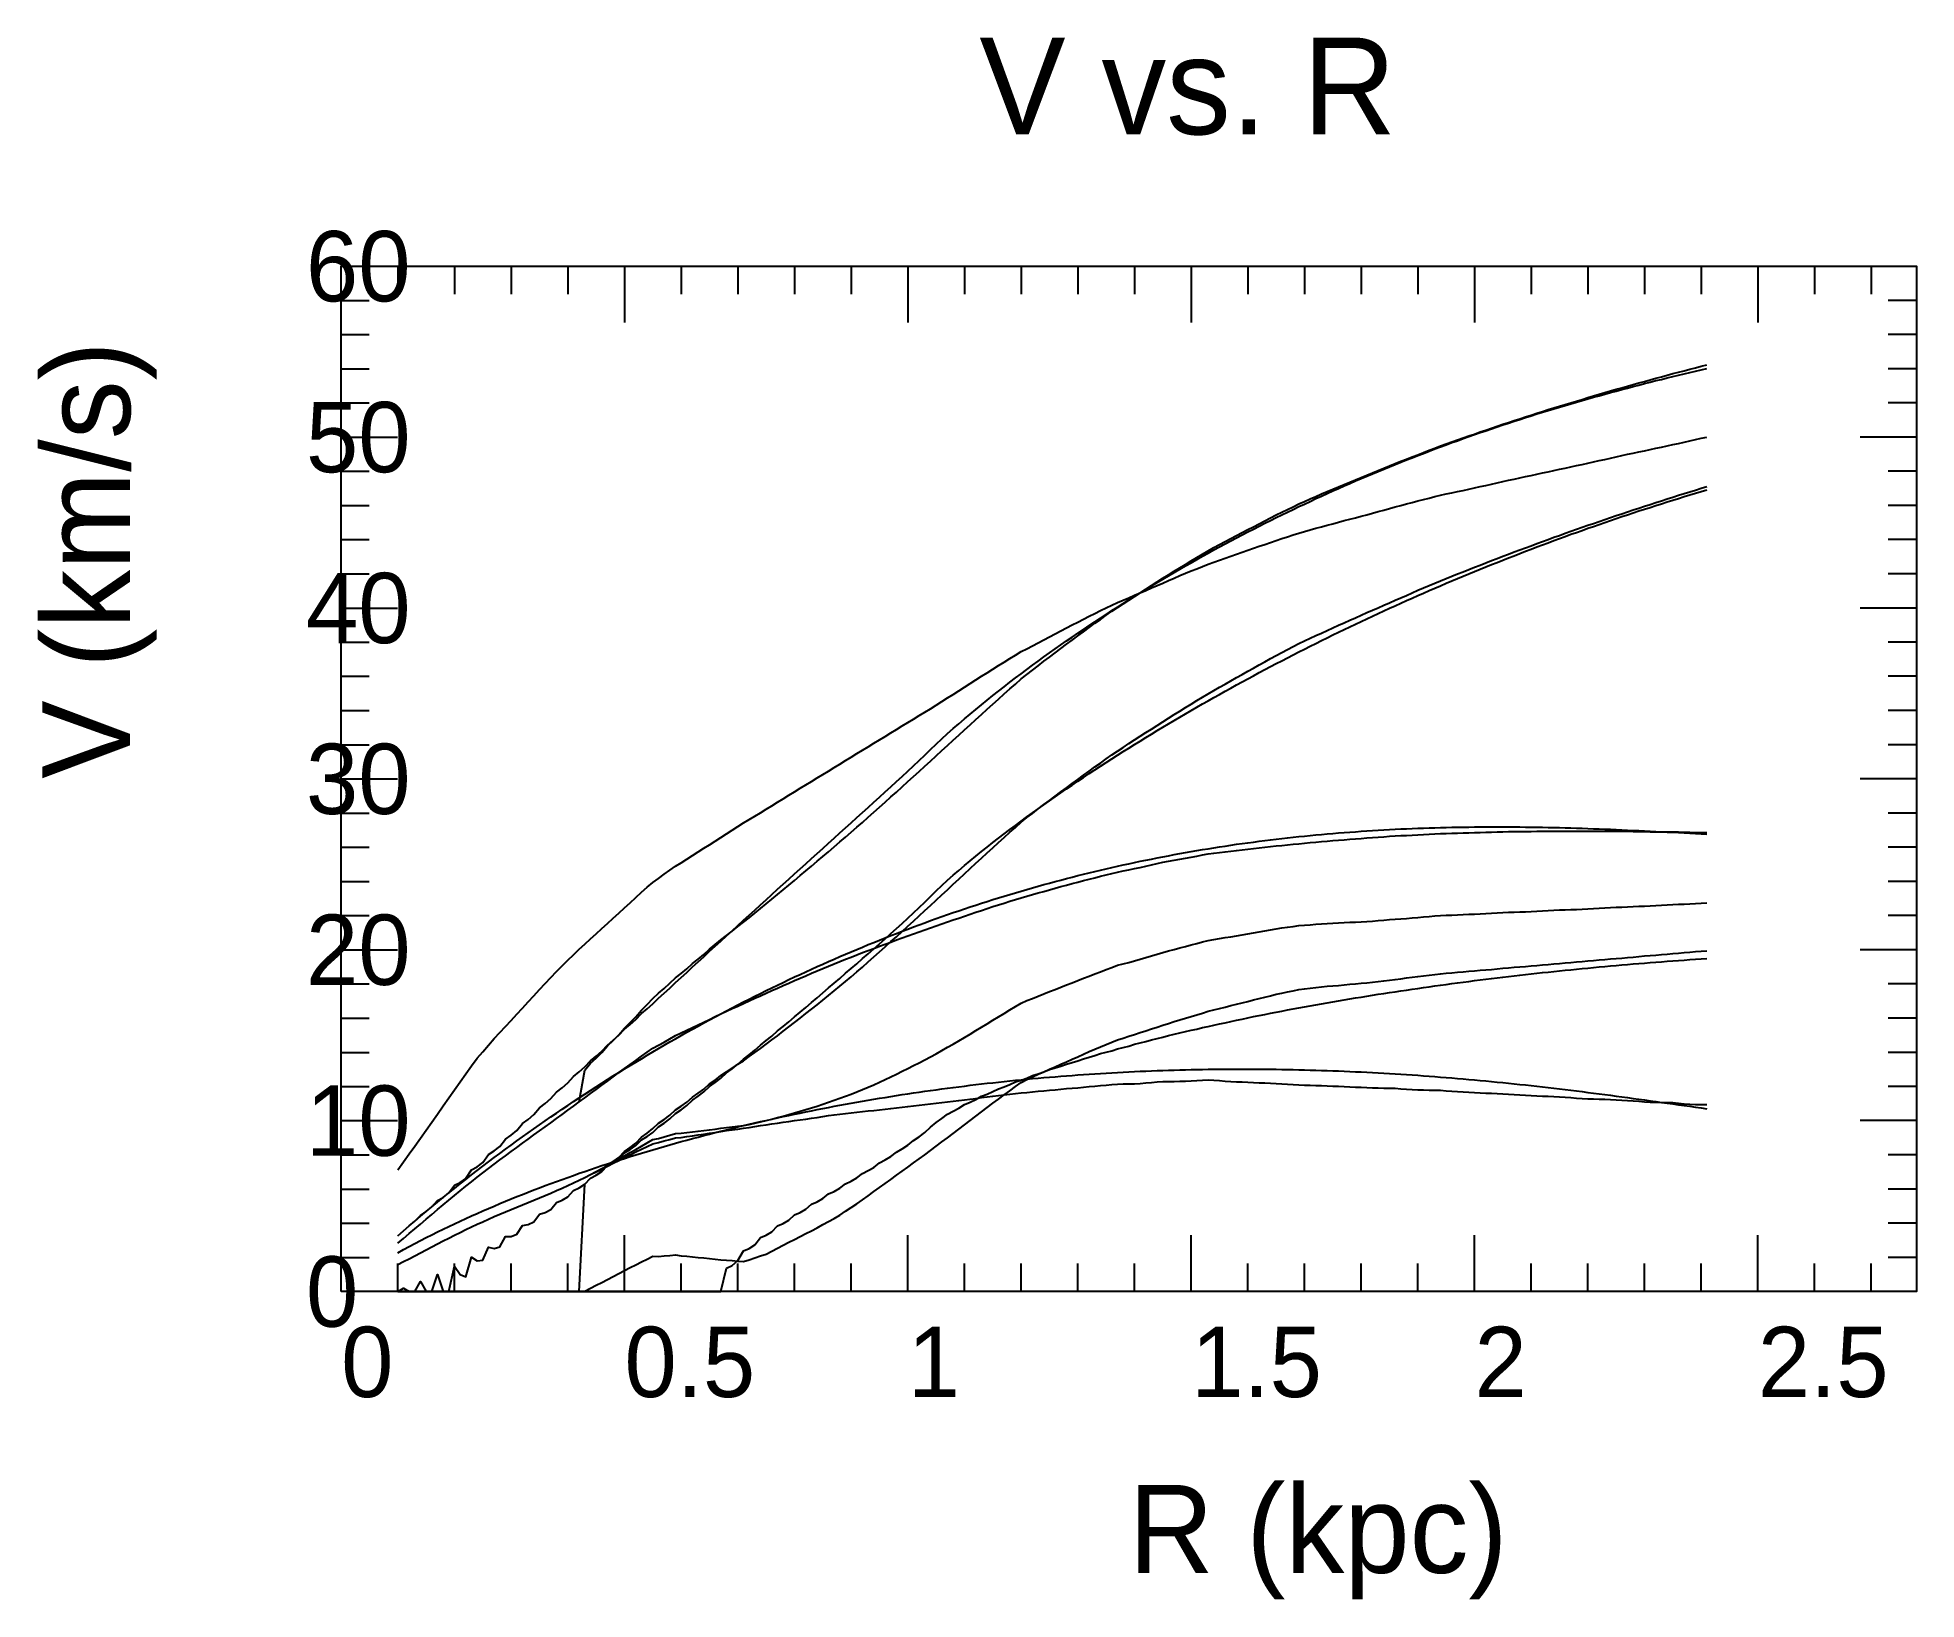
# Model space of a CAD drawing. Extents: x -35 to 179, y -35 to 143.
import ezdxf

# ---------------------------------------------------------------- set-up
doc = ezdxf.new("R2010")
doc.units = 0

msp = doc.modelspace()

# ---------------------------------------------------------------- texts
at = {"color": 0}
for s, height, p in [('V vs. R', 11, (72.6, 131.63)), ('60', 8, (-4, 112.63)), ('50', 8, (-4, 93.19)), ('40', 8, (-4, 73.75)), ('30', 8, (-4, 54.32)), ('20', 8, (-4, 34.88)), ('10', 8, (-4, 15.44)), ('0', 8, (-4, -4)), ('0', 8, (0, -12)), ('0.5', 8, (32.23, -12)), ('1', 8, (64.46, -12)), ('1.5', 8, (96.7, -12)), ('2', 8, (128.93, -12)), ('2.5', 8, (161.16, -12)), ('R (kpc)', 10, (89.6, -32))]:
    msp.add_text(s, height=height, dxfattribs=at).set_placement(p)
msp.add_text('V (km/s)', height=10, rotation=90, dxfattribs=at).set_placement((-24, 58.32))

# ---------------------------------------------------------------- linework, layer by layer
at = {"color": 0}
for p, q in [((6.45, 116.63), (6.45, 113.43)), ((12.89, 116.63), (12.89, 113.43)), ((19.34, 116.63), (19.34, 113.43)), ((25.79, 116.63), (25.79, 113.43)), ((32.23, 116.63), (32.23, 110.23)), ((38.68, 116.63), (38.68, 113.43)), ((45.12, 116.63), (45.12, 113.43)), ((51.57, 116.63), (51.57, 113.43)), ((58.02, 116.63), (58.02, 113.43)), ((64.46, 116.63), (64.46, 110.23)), ((70.91, 116.63), (70.91, 113.43)), ((77.36, 116.63), (77.36, 113.43)), ((83.8, 116.63), (83.8, 113.43)), ((90.25, 116.63), (90.25, 113.43)), ((96.7, 116.63), (96.7, 110.23)), ((103.14, 116.63), (103.14, 113.43)), ((109.59, 116.63), (109.59, 113.43)), ((116.04, 116.63), (116.04, 113.43)), ((122.48, 116.63), (122.48, 113.43)), ((128.93, 116.63), (128.93, 110.23)), ((135.37, 116.63), (135.37, 113.43)), ((141.82, 116.63), (141.82, 113.43)), ((148.27, 116.63), (148.27, 113.43)), ((154.71, 116.63), (154.71, 113.43)), ((161.16, 116.63), (161.16, 110.23)), ((167.61, 116.63), (167.61, 113.43)), ((174.05, 116.63), (174.05, 113.43)), ((0, 112.74), (3.2, 112.74)), ((179.2, 112.74), (176, 112.74)), ((0, 108.86), (3.2, 108.86)), ((179.2, 108.86), (176, 108.86)), ((0, 104.97), (3.2, 104.97)), ((179.2, 104.97), (176, 104.97)), ((0, 101.08), (3.2, 101.08)), ((179.2, 101.08), (176, 101.08)), ((0, 97.19), (6.4, 97.19)), ((179.2, 97.19), (172.8, 97.19)), ((0, 93.31), (3.2, 93.31)), ((179.2, 93.31), (176, 93.31)), ((0, 89.42), (3.2, 89.42)), ((179.2, 89.42), (176, 89.42)), ((0, 85.53), (3.2, 85.53)), ((179.2, 85.53), (176, 85.53)), ((0, 81.64), (3.2, 81.64)), ((179.2, 81.64), (176, 81.64)), ((0, 77.75), (6.4, 77.75)), ((179.2, 77.75), (172.8, 77.75)), ((0, 73.87), (3.2, 73.87)), ((179.2, 73.87), (176, 73.87)), ((0, 69.98), (3.2, 69.98)), ((179.2, 69.98), (176, 69.98)), ((0, 66.09), (3.2, 66.09)), ((179.2, 66.09), (176, 66.09)), ((0, 62.2), (3.2, 62.2)), ((179.2, 62.2), (176, 62.2)), ((0, 58.32), (6.4, 58.32)), ((179.2, 58.32), (172.8, 58.32)), ((0, 54.43), (3.2, 54.43)), ((179.2, 54.43), (176, 54.43)), ((0, 50.54), (3.2, 50.54)), ((179.2, 50.54), (176, 50.54)), ((0, 46.65), (3.2, 46.65)), ((179.2, 46.65), (176, 46.65)), ((0, 42.77), (3.2, 42.77)), ((179.2, 42.77), (176, 42.77)), ((0, 38.88), (6.4, 38.88)), ((179.2, 38.88), (172.8, 38.88)), ((0, 34.99), (3.2, 34.99)), ((179.2, 34.99), (176, 34.99)), ((0, 31.1), (3.2, 31.1)), ((179.2, 31.1), (176, 31.1)), ((0, 27.21), (3.2, 27.21)), ((179.2, 27.21), (176, 27.21)), ((0, 23.33), (3.2, 23.33)), ((179.2, 23.33), (176, 23.33)), ((0, 19.44), (6.4, 19.44)), ((179.2, 19.44), (172.8, 19.44)), ((0, 15.55), (3.2, 15.55)), ((179.2, 15.55), (176, 15.55)), ((0, 11.66), (3.2, 11.66)), ((179.2, 11.66), (176, 11.66)), ((0, 7.78), (3.2, 7.78)), ((179.2, 7.78), (176, 7.78)), ((32.23, 0), (32.23, 6.4)), ((64.46, 0), (64.46, 6.4)), ((96.7, 0), (96.7, 6.4)), ((128.93, 0), (128.93, 6.4)), ((161.16, 0), (161.16, 6.4)), ((0, 3.89), (3.2, 3.89)), ((6.45, 0), (6.45, 3.2)), ((12.89, 0), (12.89, 3.2)), ((19.34, 0), (19.34, 3.2)), ((25.79, 0), (25.79, 3.2)), ((38.68, 0), (38.68, 3.2)), ((45.12, 0), (45.12, 3.2)), ((51.57, 0), (51.57, 3.2)), ((58.02, 0), (58.02, 3.2)), ((70.91, 0), (70.91, 3.2)), ((77.36, 0), (77.36, 3.2)), ((83.8, 0), (83.8, 3.2)), ((90.25, 0), (90.25, 3.2)), ((103.14, 0), (103.14, 3.2)), ((109.59, 0), (109.59, 3.2)), ((116.04, 0), (116.04, 3.2)), ((122.48, 0), (122.48, 3.2)), ((135.37, 0), (135.37, 3.2)), ((141.82, 0), (141.82, 3.2)), ((148.27, 0), (148.27, 3.2)), ((154.71, 0), (154.71, 3.2)), ((167.61, 0), (167.61, 3.2)), ((174.05, 0), (174.05, 3.2)), ((179.2, 3.89), (176, 3.89))]:
    msp.add_line(p, q, dxfattribs=at)
msp.add_lwpolyline([(0, 0), (0, 116.63), (179.2, 116.63), (179.2, 0)], close=True, dxfattribs=at)
at = {"color": 4}
for points in [[(6.45, 5.5), (7.09, 6.05), (7.74, 6.59), (8.38, 7.14), (9.02, 7.68), (9.67, 8.23), (10.31, 8.78), (10.96, 9.32), (11.6, 9.87), (12.25, 10.4), (12.89, 10.93), (13.54, 11.46), (14.18, 11.98), (14.83, 12.49), (15.47, 13), (16.12, 13.5), (16.76, 14), (17.41, 14.49), (18.05, 14.97), (18.69, 15.45), (19.34, 15.92), (19.98, 16.4), (20.63, 16.87), (21.27, 17.34), (21.92, 17.81), (22.56, 18.28), (23.21, 18.75), (23.85, 19.21), (24.5, 19.67), (25.14, 20.14), (25.79, 20.62), (26.43, 21.09), (27.07, 21.57), (27.72, 25.19), (28.36, 25.96), (29.01, 26.54), (29.65, 27.18), (30.3, 27.94), (30.94, 28.55), (31.59, 29.2), (32.23, 29.97), (32.88, 30.6), (33.52, 31.25), (34.17, 32.01), (34.81, 32.65), (35.46, 33.32), (36.1, 33.94), (36.74, 34.48), (37.39, 35.06), (38.03, 35.7), (38.68, 36.19), (39.32, 36.71), (39.97, 37.3), (40.61, 37.81), (41.26, 38.34), (41.9, 38.94), (42.55, 39.46), (43.19, 40), (43.84, 40.51), (44.48, 41.01), (45.12, 41.51), (45.77, 42), (46.41, 42.52), (47.06, 43.05), (47.7, 43.56), (48.35, 44.09), (48.99, 44.63), (49.64, 45.15), (50.28, 45.69), (50.93, 46.24), (51.57, 46.77), (52.22, 47.31), (52.86, 47.86), (53.51, 48.39), (54.15, 48.94), (54.79, 49.5), (55.44, 50.03), (56.08, 50.59), (56.73, 51.15), (57.37, 51.69), (58.02, 52.26), (58.66, 52.82), (59.31, 53.37), (59.95, 53.95), (60.6, 54.53), (61.24, 55.09), (61.89, 55.67), (62.53, 56.26), (63.17, 56.82), (63.82, 57.41), (64.46, 58), (65.11, 58.57), (65.75, 59.16), (66.4, 59.76), (67.04, 60.33), (67.69, 60.93), (68.33, 61.53), (68.98, 62.11), (69.62, 62.7), (70.27, 63.3), (70.91, 63.88), (71.55, 64.47), (72.2, 65.07), (72.84, 65.64), (73.49, 66.23), (74.13, 66.82), (74.78, 67.39), (75.42, 67.97), (76.07, 68.55), (76.71, 69.1), (77.36, 69.68), (78, 70.2), (78.65, 70.69), (79.29, 71.19), (79.94, 71.69), (80.58, 72.17), (81.22, 72.66), (81.87, 73.15), (82.51, 73.62), (83.16, 74.1), (83.8, 74.59), (84.45, 75.05), (85.09, 75.53), (85.74, 76.01), (86.38, 76.45), (87.03, 76.92), (87.67, 77.38), (88.32, 77.82), (88.96, 78.24), (89.6, 78.66), (90.25, 79.06), (90.89, 79.48), (91.54, 79.91), (92.18, 80.32), (92.83, 80.74), (93.47, 81.16), (94.12, 81.54), (94.76, 81.94), (95.41, 82.33), (96.05, 82.71), (96.7, 83.11), (97.34, 83.5), (97.99, 83.88), (98.63, 84.27), (99.27, 84.62), (99.92, 84.96), (100.56, 85.3), (101.21, 85.65), (101.85, 85.98), (102.5, 86.33), (103.14, 86.67), (103.79, 87), (104.43, 87.34), (105.08, 87.68), (105.72, 88), (106.37, 88.33), (107.01, 88.66), (107.65, 88.96), (108.3, 89.27), (108.94, 89.59), (109.59, 89.87), (110.23, 90.16), (110.88, 90.45), (111.52, 90.72), (112.17, 91.01), (112.81, 91.28), (113.46, 91.54), (114.1, 91.81), (114.75, 92.08), (115.39, 92.33), (116.04, 92.6), (116.68, 92.87), (117.32, 93.12), (117.97, 93.39), (118.61, 93.66), (119.26, 93.91), (119.9, 94.18), (120.55, 94.44), (121.19, 94.68), (121.84, 94.93), (122.48, 95.19), (123.13, 95.43), (123.77, 95.69), (124.42, 95.94), (125.06, 96.18), (125.7, 96.42), (126.35, 96.65), (126.99, 96.86), (127.64, 97.09), (128.28, 97.32), (128.93, 97.54), (129.57, 97.77), (130.22, 97.99), (130.86, 98.2), (131.51, 98.43), (132.15, 98.65), (132.8, 98.86), (133.44, 99.07), (134.08, 99.28), (134.73, 99.48), (135.37, 99.69), (136.02, 99.9), (136.66, 100.1), (137.31, 100.31), (137.95, 100.52), (138.6, 100.71), (139.24, 100.91), (139.89, 101.1), (140.53, 101.29), (141.18, 101.48), (141.82, 101.68), (142.47, 101.87), (143.11, 102.07), (143.75, 102.26), (144.4, 102.44), (145.04, 102.63), (145.69, 102.81), (146.33, 102.99), (146.98, 103.17), (147.62, 103.35), (148.27, 103.52), (148.91, 103.7), (149.56, 103.88), (150.2, 104.05), (150.85, 104.23), (151.49, 104.41), (152.13, 104.57), (152.78, 104.74), (153.42, 104.91), (154.07, 105.07), (154.71, 105.24), (155.36, 105.41)], [(6.45, 0), (7.09, 0), (7.74, 0), (8.38, 0), (9.02, 0), (9.67, 0), (10.31, 0), (10.96, 0), (11.6, 0), (12.25, 0), (12.89, 0), (13.54, 0), (14.18, 0), (14.83, 0), (15.47, 0), (16.12, 0), (16.76, 0), (17.41, 0), (18.05, 0), (18.69, 0), (19.34, 0), (19.98, 0), (20.63, 0), (21.27, 0), (21.92, 0), (22.56, 0), (23.21, 0), (23.85, 0), (24.5, 0), (25.14, 0), (25.79, 0), (26.43, 0), (27.07, 0), (27.72, 12.2), (28.36, 12.91), (29.01, 13.25), (29.65, 13.69), (30.3, 14.39), (30.94, 14.78), (31.59, 15.26), (32.23, 15.95), (32.88, 16.38), (33.52, 16.89), (34.17, 17.57), (34.81, 18.03), (35.46, 18.55), (36.1, 19.15), (36.74, 19.58), (37.39, 20.06), (38.03, 20.67), (38.68, 21.08), (39.32, 21.55), (39.97, 22.12), (40.61, 22.56), (41.26, 23.04), (41.9, 23.61), (42.55, 24.06), (43.19, 24.56), (43.84, 24.99), (44.48, 25.42), (45.12, 25.86), (45.77, 26.26), (46.41, 26.73), (47.06, 27.21), (47.7, 27.66), (48.35, 28.13), (48.99, 28.63), (49.64, 29.1), (50.28, 29.61), (50.93, 30.12), (51.57, 30.6), (52.22, 31.11), (52.86, 31.62), (53.51, 32.11), (54.15, 32.63), (54.79, 33.16), (55.44, 33.66), (56.08, 34.19), (56.73, 34.73), (57.37, 35.26), (58.02, 35.81), (58.66, 36.38), (59.31, 36.91), (59.95, 37.49), (60.6, 38.07), (61.24, 38.63), (61.89, 39.21), (62.53, 39.8), (63.17, 40.36), (63.82, 40.96), (64.46, 41.55), (65.11, 42.12), (65.75, 42.72), (66.4, 43.33), (67.04, 43.9), (67.69, 44.52), (68.33, 45.13), (68.98, 45.71), (69.62, 46.32), (70.27, 46.92), (70.91, 47.5), (71.55, 48.11), (72.2, 48.71), (72.84, 49.29), (73.49, 49.89), (74.13, 50.49), (74.78, 51.06), (75.42, 51.65), (76.07, 52.24), (76.71, 52.8), (77.36, 53.39), (78, 53.91), (78.65, 54.39), (79.29, 54.89), (79.94, 55.39), (80.58, 55.86), (81.22, 56.34), (81.87, 56.83), (82.51, 57.29), (83.16, 57.78), (83.8, 58.26), (84.45, 58.72), (85.09, 59.2), (85.74, 59.67), (86.38, 60.11), (87.03, 60.58), (87.67, 61.04), (88.32, 61.48), (88.96, 61.9), (89.6, 62.33), (90.25, 62.74), (90.89, 63.16), (91.54, 63.59), (92.18, 63.98), (92.83, 64.4), (93.47, 64.82), (94.12, 65.21), (94.76, 65.62), (95.41, 66.03), (96.05, 66.42), (96.7, 66.82), (97.34, 67.22), (97.99, 67.6), (98.63, 67.99), (99.27, 68.37), (99.92, 68.73), (100.56, 69.1), (101.21, 69.48), (101.85, 69.83), (102.5, 70.2), (103.14, 70.57), (103.79, 70.92), (104.43, 71.28), (105.08, 71.64), (105.72, 71.99), (106.37, 72.35), (107.01, 72.7), (107.65, 73.02), (108.3, 73.36), (108.94, 73.7), (109.59, 74), (110.23, 74.31), (110.88, 74.62), (111.52, 74.9), (112.17, 75.21), (112.81, 75.5), (113.46, 75.78), (114.1, 76.07), (114.75, 76.36), (115.39, 76.64), (116.04, 76.93), (116.68, 77.22), (117.32, 77.49), (117.97, 77.78), (118.61, 78.07), (119.26, 78.34), (119.9, 78.63), (120.55, 78.92), (121.19, 79.19), (121.84, 79.48), (122.48, 79.77), (123.13, 80.03), (123.77, 80.31), (124.42, 80.59), (125.06, 80.85), (125.7, 81.11), (126.35, 81.38), (126.99, 81.62), (127.64, 81.88), (128.28, 82.14), (128.93, 82.39), (129.57, 82.64), (130.22, 82.9), (130.86, 83.14), (131.51, 83.39), (132.15, 83.64), (132.8, 83.88), (133.44, 84.13), (134.08, 84.37), (134.73, 84.6), (135.37, 84.84), (136.02, 85.09), (136.66, 85.31), (137.31, 85.55), (137.95, 85.79), (138.6, 86.01), (139.24, 86.25), (139.89, 86.48), (140.53, 86.7), (141.18, 86.93), (141.82, 87.16), (142.47, 87.38), (143.11, 87.6), (143.75, 87.83), (144.4, 88.04), (145.04, 88.26), (145.69, 88.48), (146.33, 88.69), (146.98, 88.91), (147.62, 89.12), (148.27, 89.33), (148.91, 89.54), (149.56, 89.76), (150.2, 89.95), (150.85, 90.16), (151.49, 90.37), (152.13, 90.57), (152.78, 90.77), (153.42, 90.98), (154.07, 91.17), (154.71, 91.37), (155.36, 91.56)], [(6.45, 5.5), (7.09, 6.05), (7.74, 6.59), (8.38, 7.14), (9.02, 7.68), (9.67, 8.23), (10.31, 8.78), (10.96, 9.32), (11.6, 9.87), (12.25, 10.4), (12.89, 10.93), (13.54, 11.46), (14.18, 11.98), (14.83, 12.49), (15.47, 13), (16.12, 13.5), (16.76, 14), (17.41, 14.49), (18.05, 14.97), (18.69, 15.45), (19.34, 15.92), (19.98, 16.4), (20.63, 16.87), (21.27, 17.34), (21.92, 17.81), (22.56, 18.28), (23.21, 18.75), (23.85, 19.21), (24.5, 19.67), (25.14, 20.14), (25.79, 20.62), (26.43, 21.09), (27.07, 21.57), (27.72, 22.04), (28.36, 22.52), (29.01, 23), (29.65, 23.47), (30.3, 23.95), (30.94, 24.43), (31.59, 24.9), (32.23, 25.37), (32.88, 25.84), (33.52, 26.3), (34.17, 26.76), (34.81, 27.22), (35.46, 27.67), (36.1, 28.02), (36.74, 28.38), (37.39, 28.75), (38.03, 29.11), (38.68, 29.41), (39.32, 29.72), (39.97, 30.03), (40.61, 30.34), (41.26, 30.65), (41.9, 30.96), (42.55, 31.27), (43.19, 31.58), (43.84, 31.88), (44.48, 32.18), (45.12, 32.48), (45.77, 32.77), (46.41, 33.07), (47.06, 33.36), (47.7, 33.65), (48.35, 33.94), (48.99, 34.23), (49.64, 34.52), (50.28, 34.8), (50.93, 35.09), (51.57, 35.37), (52.22, 35.65), (52.86, 35.92), (53.51, 36.2), (54.15, 36.47), (54.79, 36.75), (55.44, 37.02), (56.08, 37.29), (56.73, 37.55), (57.37, 37.8), (58.02, 38.05), (58.66, 38.3), (59.31, 38.55), (59.95, 38.79), (60.6, 39.03), (61.24, 39.27), (61.89, 39.51), (62.53, 39.75), (63.17, 39.99), (63.82, 40.23), (64.46, 40.47), (65.11, 40.7), (65.75, 40.93), (66.4, 41.15), (67.04, 41.38), (67.69, 41.6), (68.33, 41.83), (68.98, 42.05), (69.62, 42.27), (70.27, 42.49), (70.91, 42.71), (71.55, 42.93), (72.2, 43.14), (72.84, 43.35), (73.49, 43.57), (74.13, 43.78), (74.78, 43.99), (75.42, 44.19), (76.07, 44.39), (76.71, 44.58), (77.36, 44.78), (78, 44.97), (78.65, 45.16), (79.29, 45.34), (79.94, 45.52), (80.58, 45.7), (81.22, 45.88), (81.87, 46.06), (82.51, 46.23), (83.16, 46.4), (83.8, 46.57), (84.45, 46.74), (85.09, 46.91), (85.74, 47.07), (86.38, 47.24), (87.03, 47.4), (87.67, 47.56), (88.32, 47.72), (88.96, 47.85), (89.6, 47.98), (90.25, 48.11), (90.89, 48.25), (91.54, 48.4), (92.18, 48.54), (92.83, 48.69), (93.47, 48.83), (94.12, 48.95), (94.76, 49.06), (95.41, 49.18), (96.05, 49.29), (96.7, 49.42), (97.34, 49.54), (97.99, 49.66), (98.63, 49.78), (99.27, 49.86), (99.92, 49.94), (100.56, 50.02), (101.21, 50.09), (101.85, 50.17), (102.5, 50.25), (103.14, 50.32), (103.79, 50.4), (104.43, 50.47), (105.08, 50.55), (105.72, 50.62), (106.37, 50.69), (107.01, 50.75), (107.65, 50.81), (108.3, 50.87), (108.94, 50.93), (109.59, 50.99), (110.23, 51.06), (110.88, 51.12), (111.52, 51.18), (112.17, 51.24), (112.81, 51.3), (113.46, 51.35), (114.1, 51.4), (114.75, 51.45), (115.39, 51.5), (116.04, 51.55), (116.68, 51.59), (117.32, 51.64), (117.97, 51.69), (118.61, 51.74), (119.26, 51.79), (119.9, 51.83), (120.55, 51.86), (121.19, 51.89), (121.84, 51.92), (122.48, 51.94), (123.13, 51.99), (123.77, 52.03), (124.42, 52.07), (125.06, 52.1), (125.7, 52.12), (126.35, 52.14), (126.99, 52.15), (127.64, 52.17), (128.28, 52.19), (128.93, 52.21), (129.57, 52.23), (130.22, 52.25), (130.86, 52.27), (131.51, 52.29), (132.15, 52.3), (132.8, 52.32), (133.44, 52.32), (134.08, 52.33), (134.73, 52.34), (135.37, 52.34), (136.02, 52.35), (136.66, 52.36), (137.31, 52.37), (137.95, 52.38), (138.6, 52.38), (139.24, 52.38), (139.89, 52.37), (140.53, 52.37), (141.18, 52.36), (141.82, 52.37), (142.47, 52.37), (143.11, 52.37), (143.75, 52.38), (144.4, 52.37), (145.04, 52.37), (145.69, 52.36), (146.33, 52.35), (146.98, 52.34), (147.62, 52.33), (148.27, 52.32), (148.91, 52.3), (149.56, 52.31), (150.2, 52.3), (150.85, 52.3), (151.49, 52.3), (152.13, 52.28), (152.78, 52.26), (153.42, 52.24), (154.07, 52.22), (154.71, 52.22), (155.36, 52.22)]]:
    msp.add_lwpolyline(points, dxfattribs=at)
at = {"color": 3}
for points in [[(6.45, 6.33), (7.09, 6.91), (7.74, 7.46), (8.38, 8.02), (9.02, 8.64), (9.67, 9.11), (10.31, 9.65), (10.96, 10.36), (11.6, 10.7), (12.25, 11.23), (12.89, 12.09), (13.54, 12.41), (14.18, 12.87), (14.83, 13.83), (15.47, 14.2), (16.12, 14.69), (16.76, 15.59), (17.41, 16), (18.05, 16.51), (18.69, 17.35), (19.34, 17.8), (19.98, 18.33), (20.63, 19.13), (21.27, 19.59), (21.92, 20.14), (22.56, 20.91), (23.21, 21.39), (23.85, 21.95), (24.5, 22.69), (25.14, 23.19), (25.79, 23.75), (26.43, 24.47), (27.07, 24.99), (27.72, 25.55), (28.36, 26.26), (29.01, 26.78), (29.65, 27.35), (30.3, 28.04), (30.94, 28.58), (31.59, 29.15), (32.23, 29.83), (32.88, 30.37), (33.52, 30.94), (34.17, 31.61), (34.81, 32.15), (35.46, 32.73), (36.1, 33.39), (36.74, 33.94), (37.39, 34.52), (38.03, 35.17), (38.68, 35.72), (39.32, 36.3), (39.97, 36.94), (40.61, 37.5), (41.26, 38.08), (41.9, 38.71), (42.55, 39.27), (43.19, 39.85), (43.84, 40.48), (44.48, 41.04), (45.12, 41.62), (45.77, 42.24), (46.41, 42.8), (47.06, 43.39), (47.7, 44), (48.35, 44.57), (48.99, 45.15), (49.64, 45.76), (50.28, 46.32), (50.93, 46.9), (51.57, 47.51), (52.22, 48.08), (52.86, 48.66), (53.51, 49.26), (54.15, 49.83), (54.79, 50.41), (55.44, 51.01), (56.08, 51.58), (56.73, 52.16), (57.37, 52.76), (58.02, 53.32), (58.66, 53.91), (59.31, 54.5), (59.95, 55.07), (60.6, 55.66), (61.24, 56.25), (61.89, 56.83), (62.53, 57.42), (63.17, 58.01), (63.82, 58.59), (64.46, 59.19), (65.11, 59.8), (65.75, 60.39), (66.4, 61.01), (67.04, 61.65), (67.69, 62.27), (68.33, 62.87), (68.98, 63.46), (69.62, 64.03), (70.27, 64.59), (70.91, 65.14), (71.55, 65.68), (72.2, 66.22), (72.84, 66.75), (73.49, 67.27), (74.13, 67.79), (74.78, 68.3), (75.42, 68.8), (76.07, 69.3), (76.71, 69.79), (77.36, 70.27), (78, 70.76), (78.65, 71.24), (79.29, 71.7), (79.94, 72.18), (80.58, 72.64), (81.22, 73.09), (81.87, 73.55), (82.51, 74), (83.16, 74.44), (83.8, 74.89), (84.45, 75.32), (85.09, 75.75), (85.74, 76.19), (86.38, 76.61), (87.03, 77.03), (87.67, 77.45), (88.32, 77.86), (88.96, 78.27), (89.6, 78.68), (90.25, 79.08), (90.89, 79.48), (91.54, 79.88), (92.18, 80.26), (92.83, 80.65), (93.47, 81.04), (94.12, 81.42), (94.76, 81.79), (95.41, 82.17), (96.05, 82.54), (96.7, 82.9), (97.34, 83.27), (97.99, 83.63), (98.63, 83.99), (99.27, 84.35), (99.92, 84.69), (100.56, 85.04), (101.21, 85.39), (101.85, 85.72), (102.5, 86.06), (103.14, 86.4), (103.79, 86.73), (104.43, 87.06), (105.08, 87.39), (105.72, 87.7), (106.37, 88.03), (107.01, 88.35), (107.65, 88.65), (108.3, 88.97), (108.94, 89.28), (109.59, 89.58), (110.23, 89.88), (110.88, 90.19), (111.52, 90.48), (112.17, 90.77), (112.81, 91.07), (113.46, 91.35), (114.1, 91.64), (114.75, 91.92), (115.39, 92.2), (116.04, 92.47), (116.68, 92.75), (117.32, 93.02), (117.97, 93.29), (118.61, 93.56), (119.26, 93.82), (119.9, 94.08), (120.55, 94.34), (121.19, 94.59), (121.84, 94.85), (122.48, 95.1), (123.13, 95.34), (123.77, 95.59), (124.42, 95.84), (125.06, 96.08), (125.7, 96.32), (126.35, 96.56), (126.99, 96.78), (127.64, 97.02), (128.28, 97.25), (128.93, 97.47), (129.57, 97.7), (130.22, 97.92), (130.86, 98.14), (131.51, 98.36), (132.15, 98.58), (132.8, 98.78), (133.44, 98.99), (134.08, 99.21), (134.73, 99.41), (135.37, 99.61), (136.02, 99.82), (136.66, 100.01), (137.31, 100.21), (137.95, 100.41), (138.6, 100.6), (139.24, 100.79), (139.89, 100.99), (140.53, 101.17), (141.18, 101.36), (141.82, 101.54), (142.47, 101.72), (143.11, 101.9), (143.75, 102.08), (144.4, 102.25), (145.04, 102.43), (145.69, 102.61), (146.33, 102.77), (146.98, 102.94), (147.62, 103.11), (148.27, 103.27), (148.91, 103.44), (149.56, 103.61), (150.2, 103.76), (150.85, 103.92), (151.49, 104.08), (152.13, 104.23), (152.78, 104.39), (153.42, 104.55), (154.07, 104.69), (154.71, 104.84), (155.36, 105)], [(6.45, 0), (7.09, 0.39), (7.74, 0), (8.38, 0), (9.02, 1.13), (9.67, 0), (10.31, 0), (10.96, 1.95), (11.6, 0), (12.25, 0), (12.89, 2.88), (13.54, 1.94), (14.18, 1.67), (14.83, 3.93), (15.47, 3.51), (16.12, 3.56), (16.76, 5.06), (17.41, 4.9), (18.05, 5.08), (18.69, 6.26), (19.34, 6.26), (19.98, 6.51), (20.63, 7.51), (21.27, 7.62), (21.92, 7.93), (22.56, 8.8), (23.21, 8.99), (23.85, 9.34), (24.5, 10.14), (25.14, 10.38), (25.79, 10.76), (26.43, 11.5), (27.07, 11.79), (27.72, 12.2), (28.36, 12.9), (29.01, 13.23), (29.65, 13.65), (30.3, 14.32), (30.94, 14.68), (31.59, 15.12), (32.23, 15.77), (32.88, 16.15), (33.52, 16.61), (34.17, 17.24), (34.81, 17.65), (35.46, 18.11), (36.1, 18.73), (36.74, 19.15), (37.39, 19.64), (38.03, 20.24), (38.68, 20.68), (39.32, 21.17), (39.97, 21.77), (40.61, 22.22), (41.26, 22.72), (41.9, 23.31), (42.55, 23.78), (43.19, 24.29), (43.84, 24.88), (44.48, 25.35), (45.12, 25.87), (45.77, 26.45), (46.41, 26.94), (47.06, 27.46), (47.7, 28.04), (48.35, 28.54), (48.99, 29.06), (49.64, 29.64), (50.28, 30.15), (50.93, 30.68), (51.57, 31.26), (52.22, 31.77), (52.86, 32.31), (53.51, 32.89), (54.15, 33.41), (54.79, 33.96), (55.44, 34.54), (56.08, 35.07), (56.73, 35.62), (57.37, 36.2), (58.02, 36.73), (58.66, 37.29), (59.31, 37.88), (59.95, 38.42), (60.6, 38.99), (61.24, 39.57), (61.89, 40.13), (62.53, 40.71), (63.17, 41.3), (63.82, 41.87), (64.46, 42.46), (65.11, 43.07), (65.75, 43.67), (66.4, 44.29), (67.04, 44.95), (67.69, 45.58), (68.33, 46.2), (68.98, 46.79), (69.62, 47.35), (70.27, 47.91), (70.91, 48.46), (71.55, 48.99), (72.2, 49.53), (72.84, 50.05), (73.49, 50.55), (74.13, 51.07), (74.78, 51.57), (75.42, 52.06), (76.07, 52.55), (76.71, 53.03), (77.36, 53.51), (78, 53.99), (78.65, 54.45), (79.29, 54.91), (79.94, 55.38), (80.58, 55.83), (81.22, 56.28), (81.87, 56.73), (82.51, 57.17), (83.16, 57.61), (83.8, 58.05), (84.45, 58.48), (85.09, 58.91), (85.74, 59.34), (86.38, 59.76), (87.03, 60.17), (87.67, 60.6), (88.32, 61), (88.96, 61.41), (89.6, 61.82), (90.25, 62.22), (90.89, 62.62), (91.54, 63.02), (92.18, 63.41), (92.83, 63.8), (93.47, 64.2), (94.12, 64.58), (94.76, 64.96), (95.41, 65.35), (96.05, 65.72), (96.7, 66.09), (97.34, 66.47), (97.99, 66.84), (98.63, 67.2), (99.27, 67.58), (99.92, 67.93), (100.56, 68.29), (101.21, 68.65), (101.85, 69), (102.5, 69.35), (103.14, 69.71), (103.79, 70.05), (104.43, 70.4), (105.08, 70.75), (105.72, 71.08), (106.37, 71.42), (107.01, 71.76), (107.65, 72.09), (108.3, 72.42), (108.94, 72.76), (109.59, 73.07), (110.23, 73.4), (110.88, 73.73), (111.52, 74.04), (112.17, 74.36), (112.81, 74.68), (113.46, 74.99), (114.1, 75.3), (114.75, 75.62), (115.39, 75.92), (116.04, 76.22), (116.68, 76.53), (117.32, 76.83), (117.97, 77.13), (118.61, 77.43), (119.26, 77.72), (119.9, 78.01), (120.55, 78.31), (121.19, 78.59), (121.84, 78.88), (122.48, 79.17), (123.13, 79.44), (123.77, 79.73), (124.42, 80.01), (125.06, 80.28), (125.7, 80.56), (126.35, 80.84), (126.99, 81.1), (127.64, 81.37), (128.28, 81.64), (128.93, 81.9), (129.57, 82.16), (130.22, 82.43), (130.86, 82.68), (131.51, 82.94), (132.15, 83.2), (132.8, 83.45), (133.44, 83.7), (134.08, 83.96), (134.73, 84.2), (135.37, 84.45), (136.02, 84.7), (136.66, 84.93), (137.31, 85.18), (137.95, 85.42), (138.6, 85.65), (139.24, 85.89), (139.89, 86.13), (140.53, 86.35), (141.18, 86.58), (141.82, 86.82), (142.47, 87.03), (143.11, 87.26), (143.75, 87.49), (144.4, 87.7), (145.04, 87.92), (145.69, 88.15), (146.33, 88.35), (146.98, 88.57), (147.62, 88.79), (148.27, 88.99), (148.91, 89.2), (149.56, 89.41), (150.2, 89.61), (150.85, 89.82), (151.49, 90.02), (152.13, 90.22), (152.78, 90.42), (153.42, 90.62), (154.07, 90.8), (154.71, 91), (155.36, 91.2)], [(6.45, 6.33), (7.09, 6.9), (7.74, 7.46), (8.38, 8.02), (9.02, 8.56), (9.67, 9.11), (10.31, 9.65), (10.96, 10.18), (11.6, 10.7), (12.25, 11.23), (12.89, 11.74), (13.54, 12.25), (14.18, 12.76), (14.83, 13.26), (15.47, 13.76), (16.12, 14.26), (16.76, 14.75), (17.41, 15.23), (18.05, 15.71), (18.69, 16.19), (19.34, 16.66), (19.98, 17.13), (20.63, 17.59), (21.27, 18.05), (21.92, 18.51), (22.56, 18.96), (23.21, 19.41), (23.85, 19.86), (24.5, 20.3), (25.14, 20.74), (25.79, 21.17), (26.43, 21.6), (27.07, 22.03), (27.72, 22.45), (28.36, 22.87), (29.01, 23.29), (29.65, 23.7), (30.3, 24.11), (30.94, 24.52), (31.59, 24.92), (32.23, 25.32), (32.88, 25.71), (33.52, 26.11), (34.17, 26.49), (34.81, 26.88), (35.46, 27.26), (36.1, 27.64), (36.74, 28.02), (37.39, 28.39), (38.03, 28.76), (38.68, 29.12), (39.32, 29.49), (39.97, 29.85), (40.61, 30.2), (41.26, 30.55), (41.9, 30.9), (42.55, 31.25), (43.19, 31.59), (43.84, 31.94), (44.48, 32.27), (45.12, 32.61), (45.77, 32.94), (46.41, 33.27), (47.06, 33.59), (47.7, 33.91), (48.35, 34.23), (48.99, 34.55), (49.64, 34.86), (50.28, 35.17), (50.93, 35.48), (51.57, 35.78), (52.22, 36.08), (52.86, 36.38), (53.51, 36.67), (54.15, 36.96), (54.79, 37.25), (55.44, 37.54), (56.08, 37.82), (56.73, 38.1), (57.37, 38.38), (58.02, 38.65), (58.66, 38.92), (59.31, 39.19), (59.95, 39.46), (60.6, 39.72), (61.24, 39.98), (61.89, 40.24), (62.53, 40.49), (63.17, 40.74), (63.82, 40.99), (64.46, 41.23), (65.11, 41.48), (65.75, 41.72), (66.4, 41.95), (67.04, 42.19), (67.69, 42.42), (68.33, 42.65), (68.98, 42.87), (69.62, 43.1), (70.27, 43.32), (70.91, 43.53), (71.55, 43.75), (72.2, 43.96), (72.84, 44.17), (73.49, 44.37), (74.13, 44.58), (74.78, 44.78), (75.42, 44.98), (76.07, 45.17), (76.71, 45.37), (77.36, 45.56), (78, 45.74), (78.65, 45.93), (79.29, 46.11), (79.94, 46.29), (80.58, 46.47), (81.22, 46.64), (81.87, 46.81), (82.51, 46.98), (83.16, 47.15), (83.8, 47.31), (84.45, 47.47), (85.09, 47.63), (85.74, 47.79), (86.38, 47.94), (87.03, 48.09), (87.67, 48.24), (88.32, 48.38), (88.96, 48.53), (89.6, 48.67), (90.25, 48.8), (90.89, 48.94), (91.54, 49.07), (92.18, 49.2), (92.83, 49.33), (93.47, 49.46), (94.12, 49.58), (94.76, 49.7), (95.41, 49.82), (96.05, 49.93), (96.7, 50.05), (97.34, 50.16), (97.99, 50.27), (98.63, 50.37), (99.27, 50.48), (99.92, 50.58), (100.56, 50.67), (101.21, 50.77), (101.85, 50.87), (102.5, 50.96), (103.14, 51.05), (103.79, 51.13), (104.43, 51.22), (105.08, 51.3), (105.72, 51.38), (106.37, 51.46), (107.01, 51.53), (107.65, 51.61), (108.3, 51.68), (108.94, 51.75), (109.59, 51.81), (110.23, 51.88), (110.88, 51.94), (111.52, 52), (112.17, 52.06), (112.81, 52.11), (113.46, 52.17), (114.1, 52.22), (114.75, 52.27), (115.39, 52.31), (116.04, 52.36), (116.68, 52.4), (117.32, 52.44), (117.97, 52.48), (118.61, 52.52), (119.26, 52.55), (119.9, 52.59), (120.55, 52.62), (121.19, 52.65), (121.84, 52.67), (122.48, 52.7), (123.13, 52.72), (123.77, 52.74), (124.42, 52.76), (125.06, 52.78), (125.7, 52.8), (126.35, 52.81), (126.99, 52.82), (127.64, 52.83), (128.28, 52.84), (128.93, 52.85), (129.57, 52.86), (130.22, 52.86), (130.86, 52.86), (131.51, 52.86), (132.15, 52.86), (132.8, 52.86), (133.44, 52.85), (134.08, 52.85), (134.73, 52.84), (135.37, 52.83), (136.02, 52.82), (136.66, 52.81), (137.31, 52.8), (137.95, 52.78), (138.6, 52.77), (139.24, 52.75), (139.89, 52.73), (140.53, 52.71), (141.18, 52.69), (141.82, 52.67), (142.47, 52.65), (143.11, 52.63), (143.75, 52.6), (144.4, 52.58), (145.04, 52.55), (145.69, 52.52), (146.33, 52.49), (146.98, 52.46), (147.62, 52.43), (148.27, 52.4), (148.91, 52.37), (149.56, 52.34), (150.2, 52.31), (150.85, 52.27), (151.49, 52.24), (152.13, 52.21), (152.78, 52.17), (153.42, 52.14), (154.07, 52.1), (154.71, 52.07), (155.36, 52.03)]]:
    msp.add_lwpolyline(points, dxfattribs=at)
at = {"color": 6}
for points in [[(6.45, 13.85), (7.09, 14.75), (7.74, 15.65), (8.38, 16.55), (9.02, 17.45), (9.67, 18.34), (10.31, 19.27), (10.96, 20.19), (11.6, 21.12), (12.25, 22.03), (12.89, 22.95), (13.54, 23.87), (14.18, 24.76), (14.83, 25.66), (15.47, 26.56), (16.12, 27.27), (16.76, 28.02), (17.41, 28.78), (18.05, 29.47), (18.69, 30.16), (19.34, 30.85), (19.98, 31.55), (20.63, 32.25), (21.27, 32.95), (21.92, 33.65), (22.56, 34.34), (23.21, 35.04), (23.85, 35.73), (24.5, 36.42), (25.14, 37.06), (25.79, 37.68), (26.43, 38.3), (27.07, 38.93), (27.72, 39.52), (28.36, 40.11), (29.01, 40.7), (29.65, 41.28), (30.3, 41.87), (30.94, 42.46), (31.59, 43.05), (32.23, 43.64), (32.88, 44.23), (33.52, 44.82), (34.17, 45.41), (34.81, 46), (35.46, 46.52), (36.1, 46.99), (36.74, 47.46), (37.39, 47.93), (38.03, 48.37), (38.68, 48.78), (39.32, 49.19), (39.97, 49.6), (40.61, 50.01), (41.26, 50.42), (41.9, 50.83), (42.55, 51.24), (43.19, 51.65), (43.84, 52.07), (44.48, 52.49), (45.12, 52.91), (45.77, 53.32), (46.41, 53.7), (47.06, 54.09), (47.7, 54.47), (48.35, 54.86), (48.99, 55.26), (49.64, 55.66), (50.28, 56.06), (50.93, 56.46), (51.57, 56.85), (52.22, 57.24), (52.86, 57.63), (53.51, 58.03), (54.15, 58.42), (54.79, 58.81), (55.44, 59.21), (56.08, 59.6), (56.73, 60), (57.37, 60.4), (58.02, 60.79), (58.66, 61.19), (59.31, 61.58), (59.95, 61.97), (60.6, 62.36), (61.24, 62.76), (61.89, 63.15), (62.53, 63.55), (63.17, 63.94), (63.82, 64.34), (64.46, 64.73), (65.11, 65.12), (65.75, 65.51), (66.4, 65.9), (67.04, 66.29), (67.69, 66.71), (68.33, 67.11), (68.98, 67.52), (69.62, 67.93), (70.27, 68.34), (70.91, 68.76), (71.55, 69.17), (72.2, 69.58), (72.84, 69.99), (73.49, 70.39), (74.13, 70.8), (74.78, 71.21), (75.42, 71.6), (76.07, 72), (76.71, 72.4), (77.36, 72.79), (78, 73.12), (78.65, 73.46), (79.29, 73.79), (79.94, 74.13), (80.58, 74.47), (81.22, 74.81), (81.87, 75.14), (82.51, 75.48), (83.16, 75.82), (83.8, 76.15), (84.45, 76.49), (85.09, 76.82), (85.74, 77.14), (86.38, 77.45), (87.03, 77.76), (87.67, 78.07), (88.32, 78.36), (88.96, 78.64), (89.6, 78.92), (90.25, 79.2), (90.89, 79.48), (91.54, 79.76), (92.18, 80.03), (92.83, 80.31), (93.47, 80.59), (94.12, 80.87), (94.76, 81.15), (95.41, 81.43), (96.05, 81.71), (96.7, 81.96), (97.34, 82.22), (97.99, 82.48), (98.63, 82.74), (99.27, 82.96), (99.92, 83.19), (100.56, 83.42), (101.21, 83.65), (101.85, 83.87), (102.5, 84.1), (103.14, 84.33), (103.79, 84.55), (104.43, 84.77), (105.08, 84.99), (105.72, 85.21), (106.37, 85.43), (107.01, 85.64), (107.65, 85.85), (108.3, 86.06), (108.94, 86.28), (109.59, 86.46), (110.23, 86.64), (110.88, 86.82), (111.52, 87), (112.17, 87.17), (112.81, 87.34), (113.46, 87.51), (114.1, 87.69), (114.75, 87.85), (115.39, 88.02), (116.04, 88.19), (116.68, 88.36), (117.32, 88.53), (117.97, 88.71), (118.61, 88.89), (119.26, 89.07), (119.9, 89.24), (120.55, 89.42), (121.19, 89.59), (121.84, 89.76), (122.48, 89.93), (123.13, 90.1), (123.77, 90.26), (124.42, 90.43), (125.06, 90.59), (125.7, 90.72), (126.35, 90.86), (126.99, 91), (127.64, 91.13), (128.28, 91.28), (128.93, 91.42), (129.57, 91.56), (130.22, 91.7), (130.86, 91.84), (131.51, 91.99), (132.15, 92.13), (132.8, 92.28), (133.44, 92.41), (134.08, 92.55), (134.73, 92.69), (135.37, 92.83), (136.02, 92.97), (136.66, 93.11), (137.31, 93.25), (137.95, 93.39), (138.6, 93.53), (139.24, 93.67), (139.89, 93.81), (140.53, 93.95), (141.18, 94.09), (141.82, 94.23), (142.47, 94.37), (143.11, 94.51), (143.75, 94.66), (144.4, 94.8), (145.04, 94.94), (145.69, 95.09), (146.33, 95.23), (146.98, 95.37), (147.62, 95.5), (148.27, 95.64), (148.91, 95.78), (149.56, 95.92), (150.2, 96.06), (150.85, 96.21), (151.49, 96.35), (152.13, 96.48), (152.78, 96.62), (153.42, 96.76), (154.07, 96.9), (154.71, 97.05), (155.36, 97.2)], [(27.65, 0), (27.72, 0.04), (28.36, 0.37), (29.01, 0.71), (29.65, 1.04), (30.3, 1.38), (30.94, 1.71), (31.59, 2.05), (32.23, 2.39), (32.88, 2.72), (33.52, 3.04), (34.17, 3.37), (34.81, 3.69), (35.46, 4.02), (36.1, 4), (36.74, 4.06), (37.39, 4.11), (38.03, 4.17), (38.68, 4.08), (39.32, 4.01), (39.97, 3.95), (40.61, 3.88), (41.26, 3.82), (41.9, 3.75), (42.55, 3.69), (43.19, 3.62), (43.84, 3.57), (44.48, 3.52), (45.12, 3.46), (45.77, 3.41), (46.41, 3.6), (47.06, 3.83), (47.7, 4.05), (48.35, 4.27), (48.99, 4.59), (49.64, 4.93), (50.28, 5.27), (50.93, 5.61), (51.57, 5.94), (52.22, 6.27), (52.86, 6.59), (53.51, 6.92), (54.15, 7.26), (54.79, 7.61), (55.44, 7.96), (56.08, 8.3), (56.73, 8.69), (57.37, 9.13), (58.02, 9.56), (58.66, 9.99), (59.31, 10.42), (59.95, 10.9), (60.6, 11.37), (61.24, 11.83), (61.89, 12.3), (62.53, 12.76), (63.17, 13.23), (63.82, 13.7), (64.46, 14.16), (65.11, 14.63), (65.75, 15.1), (66.4, 15.57), (67.04, 16.04), (67.69, 16.53), (68.33, 17.02), (68.98, 17.5), (69.62, 17.99), (70.27, 18.48), (70.91, 18.97), (71.55, 19.46), (72.2, 19.95), (72.84, 20.44), (73.49, 20.92), (74.13, 21.41), (74.78, 21.9), (75.42, 22.37), (76.07, 22.84), (76.71, 23.32), (77.36, 23.79), (78, 24.13), (78.65, 24.42), (79.29, 24.71), (79.94, 25.01), (80.58, 25.29), (81.22, 25.57), (81.87, 25.86), (82.51, 26.14), (83.16, 26.42), (83.8, 26.71), (84.45, 27), (85.09, 27.29), (85.74, 27.57), (86.38, 27.83), (87.03, 28.1), (87.67, 28.37), (88.32, 28.64), (88.96, 28.83), (89.6, 29.04), (90.25, 29.25), (90.89, 29.46), (91.54, 29.67), (92.18, 29.88), (92.83, 30.08), (93.47, 30.29), (94.12, 30.49), (94.76, 30.7), (95.41, 30.9), (96.05, 31.1), (96.7, 31.29), (97.34, 31.49), (97.99, 31.68), (98.63, 31.88), (99.27, 32.04), (99.92, 32.2), (100.56, 32.36), (101.21, 32.52), (101.85, 32.68), (102.5, 32.84), (103.14, 33), (103.79, 33.17), (104.43, 33.33), (105.08, 33.49), (105.72, 33.65), (106.37, 33.81), (107.01, 33.95), (107.65, 34.08), (108.3, 34.21), (108.94, 34.35), (109.59, 34.44), (110.23, 34.51), (110.88, 34.58), (111.52, 34.65), (112.17, 34.72), (112.81, 34.77), (113.46, 34.83), (114.1, 34.89), (114.75, 34.95), (115.39, 35.01), (116.04, 35.07), (116.68, 35.13), (117.32, 35.19), (117.97, 35.27), (118.61, 35.35), (119.26, 35.42), (119.9, 35.5), (120.55, 35.58), (121.19, 35.67), (121.84, 35.75), (122.48, 35.84), (123.13, 35.92), (123.77, 35.99), (124.42, 36.07), (125.06, 36.15), (125.7, 36.2), (126.35, 36.26), (126.99, 36.32), (127.64, 36.37), (128.28, 36.43), (128.93, 36.48), (129.57, 36.54), (130.22, 36.59), (130.86, 36.65), (131.51, 36.71), (132.15, 36.77), (132.8, 36.83), (133.44, 36.88), (134.08, 36.94), (134.73, 36.99), (135.37, 37.04), (136.02, 37.1), (136.66, 37.16), (137.31, 37.22), (137.95, 37.28), (138.6, 37.33), (139.24, 37.38), (139.89, 37.44), (140.53, 37.49), (141.18, 37.54), (141.82, 37.61), (142.47, 37.66), (143.11, 37.72), (143.75, 37.78), (144.4, 37.83), (145.04, 37.89), (145.69, 37.94), (146.33, 37.99), (146.98, 38.05), (147.62, 38.11), (148.27, 38.17), (148.91, 38.23), (149.56, 38.28), (150.2, 38.33), (150.85, 38.39), (151.49, 38.44), (152.13, 38.5), (152.78, 38.56), (153.42, 38.62), (154.07, 38.67), (154.71, 38.72), (155.36, 38.76)]]:
    msp.add_lwpolyline(points, dxfattribs=at)
at = {"color": 1}
msp.add_lwpolyline([(6.45, 3.09), (7.09, 3.41), (7.74, 3.74), (8.38, 4.07), (9.02, 4.4), (9.67, 4.74), (10.31, 5.08), (10.96, 5.42), (11.6, 5.76), (12.25, 6.08), (12.89, 6.41), (13.54, 6.73), (14.18, 7.06), (14.83, 7.36), (15.47, 7.66), (16.12, 7.95), (16.76, 8.25), (17.41, 8.52), (18.05, 8.79), (18.69, 9.06), (19.34, 9.33), (19.98, 9.6), (20.63, 9.87), (21.27, 10.14), (21.92, 10.4), (22.56, 10.67), (23.21, 10.94), (23.85, 11.21), (24.5, 11.48), (25.14, 11.77), (25.79, 12.07), (26.43, 12.37), (27.07, 12.67), (27.72, 12.98), (28.36, 13.31), (29.01, 13.64), (29.65, 13.98), (30.3, 14.33), (30.94, 14.69), (31.59, 15.06), (32.23, 15.43), (32.88, 15.8), (33.52, 16.16), (34.17, 16.54), (34.81, 16.91), (35.46, 17.29), (36.1, 17.42), (36.74, 17.6), (37.39, 17.78), (38.03, 17.96), (38.68, 18.01), (39.32, 18.08), (39.97, 18.15), (40.61, 18.23), (41.26, 18.31), (41.9, 18.4), (42.55, 18.48), (43.19, 18.57), (43.84, 18.65), (44.48, 18.73), (45.12, 18.82), (45.77, 18.9), (46.41, 19.02), (47.06, 19.16), (47.7, 19.3), (48.35, 19.44), (48.99, 19.6), (49.64, 19.78), (50.28, 19.96), (50.93, 20.14), (51.57, 20.32), (52.22, 20.51), (52.86, 20.7), (53.51, 20.9), (54.15, 21.1), (54.79, 21.32), (55.44, 21.53), (56.08, 21.76), (56.73, 21.98), (57.37, 22.22), (58.02, 22.47), (58.66, 22.71), (59.31, 22.97), (59.95, 23.25), (60.6, 23.53), (61.24, 23.82), (61.89, 24.12), (62.53, 24.43), (63.17, 24.74), (63.82, 25.06), (64.46, 25.38), (65.11, 25.7), (65.75, 26.03), (66.4, 26.36), (67.04, 26.7), (67.69, 27.05), (68.33, 27.41), (68.98, 27.78), (69.62, 28.14), (70.27, 28.52), (70.91, 28.9), (71.55, 29.29), (72.2, 29.68), (72.84, 30.07), (73.49, 30.46), (74.13, 30.86), (74.78, 31.26), (75.42, 31.64), (76.07, 32.03), (76.71, 32.42), (77.36, 32.81), (78, 33.1), (78.65, 33.35), (79.29, 33.61), (79.94, 33.87), (80.58, 34.12), (81.22, 34.37), (81.87, 34.62), (82.51, 34.87), (83.16, 35.12), (83.8, 35.37), (84.45, 35.63), (85.09, 35.89), (85.74, 36.14), (86.38, 36.38), (87.03, 36.62), (87.67, 36.87), (88.32, 37.11), (88.96, 37.26), (89.6, 37.44), (90.25, 37.61), (90.89, 37.79), (91.54, 37.99), (92.18, 38.19), (92.83, 38.39), (93.47, 38.58), (94.12, 38.74), (94.76, 38.91), (95.41, 39.08), (96.05, 39.24), (96.7, 39.42), (97.34, 39.6), (97.99, 39.77), (98.63, 39.95), (99.27, 40.05), (99.92, 40.15), (100.56, 40.26), (101.21, 40.36), (101.85, 40.47), (102.5, 40.58), (103.14, 40.7), (103.79, 40.81), (104.43, 40.93), (105.08, 41.04), (105.72, 41.15), (106.37, 41.27), (107.01, 41.36), (107.65, 41.45), (108.3, 41.54), (108.94, 41.62), (109.59, 41.69), (110.23, 41.73), (110.88, 41.78), (111.52, 41.83), (112.17, 41.87), (112.81, 41.9), (113.46, 41.93), (114.1, 41.96), (114.75, 42), (115.39, 42.03), (116.04, 42.07), (116.68, 42.1), (117.32, 42.14), (117.97, 42.2), (118.61, 42.25), (119.26, 42.31), (119.9, 42.36), (120.55, 42.41), (121.19, 42.45), (121.84, 42.5), (122.48, 42.55), (123.13, 42.61), (123.77, 42.67), (124.42, 42.73), (125.06, 42.79), (125.7, 42.81), (126.35, 42.83), (126.99, 42.85), (127.64, 42.87), (128.28, 42.91), (128.93, 42.94), (129.57, 42.97), (130.22, 43), (130.86, 43.04), (131.51, 43.07), (132.15, 43.11), (132.8, 43.14), (133.44, 43.17), (134.08, 43.19), (134.73, 43.21), (135.37, 43.23), (136.02, 43.27), (136.66, 43.3), (137.31, 43.34), (137.95, 43.38), (138.6, 43.41), (139.24, 43.43), (139.89, 43.45), (140.53, 43.47), (141.18, 43.49), (141.82, 43.54), (142.47, 43.58), (143.11, 43.62), (143.75, 43.66), (144.4, 43.68), (145.04, 43.71), (145.69, 43.74), (146.33, 43.77), (146.98, 43.8), (147.62, 43.82), (148.27, 43.85), (148.91, 43.88), (149.56, 43.92), (150.2, 43.96), (150.85, 44), (151.49, 44.04), (152.13, 44.06), (152.78, 44.08), (153.42, 44.11), (154.07, 44.13), (154.71, 44.17), (155.36, 44.2)], dxfattribs=at)
at = {"color": 2}
for points in [[(6.45, 3.09), (7.09, 3.41), (7.74, 3.74), (8.38, 4.07), (9.02, 4.4), (9.67, 4.74), (10.31, 5.08), (10.96, 5.42), (11.6, 5.76), (12.25, 6.08), (12.89, 6.41), (13.54, 6.73), (14.18, 7.06), (14.83, 7.36), (15.47, 7.66), (16.12, 7.95), (16.76, 8.25), (17.41, 8.52), (18.05, 8.79), (18.69, 9.06), (19.34, 9.33), (19.98, 9.6), (20.63, 9.87), (21.27, 10.14), (21.92, 10.4), (22.56, 10.67), (23.21, 10.94), (23.85, 11.21), (24.5, 11.48), (25.14, 11.77), (25.79, 12.07), (26.43, 12.37), (27.07, 12.67), (27.72, 12.98), (28.36, 13.31), (29.01, 13.64), (29.65, 13.98), (30.3, 14.33), (30.94, 14.69), (31.59, 15.06), (32.23, 15.43), (32.88, 15.8), (33.52, 16.16), (34.17, 16.54), (34.81, 16.91), (35.46, 17.29), (36.1, 17.42), (36.74, 17.6), (37.39, 17.78), (38.03, 17.96), (38.68, 18.01), (39.32, 18.08), (39.97, 18.15), (40.61, 18.23), (41.26, 18.31), (41.9, 18.4), (42.55, 18.48), (43.19, 18.57), (43.84, 18.65), (44.48, 18.73), (45.12, 18.82), (45.77, 18.9), (46.41, 19.02), (47.06, 19.16), (47.7, 19.3), (48.35, 19.44), (48.99, 19.6), (49.64, 19.78), (50.28, 19.96), (50.93, 20.14), (51.57, 20.32), (52.22, 20.51), (52.86, 20.7), (53.51, 20.9), (54.15, 21.1), (54.79, 21.32), (55.44, 21.53), (56.08, 21.76), (56.73, 21.98), (57.37, 22.22), (58.02, 22.47), (58.66, 22.71), (59.31, 22.97), (59.95, 23.25), (60.6, 23.53), (61.24, 23.82), (61.89, 24.12), (62.53, 24.43), (63.17, 24.74), (63.82, 25.06), (64.46, 25.38), (65.11, 25.7), (65.75, 26.03), (66.4, 26.36), (67.04, 26.7), (67.69, 27.05), (68.33, 27.41), (68.98, 27.78), (69.62, 28.14), (70.27, 28.52), (70.91, 28.9), (71.55, 29.29), (72.2, 29.68), (72.84, 30.07), (73.49, 30.46), (74.13, 30.86), (74.78, 31.26), (75.42, 31.64), (76.07, 32.03), (76.71, 32.42), (77.36, 32.81), (78, 33.1), (78.65, 33.35), (79.29, 33.61), (79.94, 33.87), (80.58, 34.12), (81.22, 34.37), (81.87, 34.62), (82.51, 34.87), (83.16, 35.12), (83.8, 35.37), (84.45, 35.63), (85.09, 35.89), (85.74, 36.14), (86.38, 36.38), (87.03, 36.62), (87.67, 36.87), (88.32, 37.11), (88.96, 37.26), (89.6, 37.44), (90.25, 37.61), (90.89, 37.79), (91.54, 37.99), (92.18, 38.19), (92.83, 38.39), (93.47, 38.58), (94.12, 38.74), (94.76, 38.91), (95.41, 39.08), (96.05, 39.24), (96.7, 39.42), (97.34, 39.6), (97.99, 39.77), (98.63, 39.95), (99.27, 40.05), (99.92, 40.15), (100.56, 40.26), (101.21, 40.36), (101.85, 40.47), (102.5, 40.58), (103.14, 40.7), (103.79, 40.81), (104.43, 40.93), (105.08, 41.04), (105.72, 41.15), (106.37, 41.27), (107.01, 41.36), (107.65, 41.45), (108.3, 41.54), (108.94, 41.62), (109.59, 41.69), (110.23, 41.73), (110.88, 41.78), (111.52, 41.83), (112.17, 41.87), (112.81, 41.9), (113.46, 41.93), (114.1, 41.96), (114.75, 42), (115.39, 42.03), (116.04, 42.07), (116.68, 42.1), (117.32, 42.14), (117.97, 42.2), (118.61, 42.25), (119.26, 42.31), (119.9, 42.36), (120.55, 42.41), (121.19, 42.45), (121.84, 42.5), (122.48, 42.55), (123.13, 42.61), (123.77, 42.67), (124.42, 42.73), (125.06, 42.79), (125.7, 42.81), (126.35, 42.83), (126.99, 42.85), (127.64, 42.87), (128.28, 42.91), (128.93, 42.94), (129.57, 42.97), (130.22, 43), (130.86, 43.04), (131.51, 43.07), (132.15, 43.11), (132.8, 43.14), (133.44, 43.17), (134.08, 43.19), (134.73, 43.21), (135.37, 43.23), (136.02, 43.27), (136.66, 43.3), (137.31, 43.34), (137.95, 43.38), (138.6, 43.41), (139.24, 43.43), (139.89, 43.45), (140.53, 43.47), (141.18, 43.49), (141.82, 43.54), (142.47, 43.58), (143.11, 43.62), (143.75, 43.66), (144.4, 43.68), (145.04, 43.71), (145.69, 43.74), (146.33, 43.77), (146.98, 43.8), (147.62, 43.82), (148.27, 43.85), (148.91, 43.88), (149.56, 43.92), (150.2, 43.96), (150.85, 44), (151.49, 44.04), (152.13, 44.06), (152.78, 44.08), (153.42, 44.11), (154.07, 44.13), (154.71, 44.17), (155.36, 44.2)], [(6.45, 0), (7.09, 0), (7.74, 0), (8.38, 0), (9.02, 0), (9.67, 0), (10.31, 0), (10.96, 0), (11.6, 0), (12.25, 0), (12.89, 0), (13.54, 0), (14.18, 0), (14.83, 0), (15.47, 0), (16.12, 0), (16.76, 0), (17.41, 0), (18.05, 0), (18.69, 0), (19.34, 0), (19.98, 0), (20.63, 0), (21.27, 0), (21.92, 0), (22.56, 0), (23.21, 0), (23.85, 0), (24.5, 0), (25.14, 0), (25.79, 0), (26.43, 0), (27.07, 0), (27.72, 0), (28.36, 0), (29.01, 0), (29.65, 0), (30.3, 0), (30.94, 0), (31.59, 0), (32.23, 0), (32.88, 0), (33.52, 0), (34.17, 0), (34.81, 0), (35.46, 0), (36.1, 0), (36.74, 0), (37.39, 0), (38.03, 0), (38.68, 0), (39.32, 0), (39.97, 0), (40.61, 0), (41.26, 0), (41.9, 0), (42.55, 0), (43.19, 0), (43.84, 2.67), (44.48, 2.98), (45.12, 3.55), (45.77, 4.65), (46.41, 4.9), (47.06, 5.33), (47.7, 6.15), (48.35, 6.41), (48.99, 6.79), (49.64, 7.49), (50.28, 7.75), (50.93, 8.11), (51.57, 8.74), (52.22, 9), (52.86, 9.36), (53.51, 9.94), (54.15, 10.21), (54.79, 10.57), (55.44, 11.11), (56.08, 11.4), (56.73, 11.75), (57.37, 12.27), (58.02, 12.57), (58.66, 12.94), (59.31, 13.44), (59.95, 13.76), (60.6, 14.13), (61.24, 14.63), (61.89, 14.97), (62.53, 15.36), (63.17, 15.86), (63.82, 16.22), (64.46, 16.64), (65.11, 17.17), (65.75, 17.59), (66.4, 18.08), (67.04, 18.71), (67.69, 19.22), (68.33, 19.68), (68.98, 20.16), (69.62, 20.51), (70.27, 20.86), (70.91, 21.26), (71.55, 21.56), (72.2, 21.86), (72.84, 22.21), (73.49, 22.47), (74.13, 22.74), (74.78, 23.06), (75.42, 23.3), (76.07, 23.55), (76.71, 23.84), (77.36, 24.06), (78, 24.29), (78.65, 24.56), (79.29, 24.77), (79.94, 24.99), (80.58, 25.24), (81.22, 25.43), (81.87, 25.64), (82.51, 25.88), (83.16, 26.06), (83.8, 26.26), (84.45, 26.48), (85.09, 26.65), (85.74, 26.84), (86.38, 27.06), (87.03, 27.22), (87.67, 27.4), (88.32, 27.6), (88.96, 27.76), (89.6, 27.93), (90.25, 28.13), (90.89, 28.28), (91.54, 28.45), (92.18, 28.63), (92.83, 28.78), (93.47, 28.94), (94.12, 29.11), (94.76, 29.26), (95.41, 29.41), (96.05, 29.58), (96.7, 29.72), (97.34, 29.86), (97.99, 30.03), (98.63, 30.16), (99.27, 30.3), (99.92, 30.46), (100.56, 30.58), (101.21, 30.72), (101.85, 30.87), (102.5, 31), (103.14, 31.13), (103.79, 31.27), (104.43, 31.39), (105.08, 31.52), (105.72, 31.66), (106.37, 31.77), (107.01, 31.9), (107.65, 32.03), (108.3, 32.14), (108.94, 32.26), (109.59, 32.39), (110.23, 32.5), (110.88, 32.62), (111.52, 32.74), (112.17, 32.84), (112.81, 32.96), (113.46, 33.08), (114.1, 33.18), (114.75, 33.28), (115.39, 33.4), (116.04, 33.5), (116.68, 33.6), (117.32, 33.71), (117.97, 33.81), (118.61, 33.91), (119.26, 34.01), (119.9, 34.11), (120.55, 34.2), (121.19, 34.3), (121.84, 34.39), (122.48, 34.49), (123.13, 34.59), (123.77, 34.67), (124.42, 34.76), (125.06, 34.86), (125.7, 34.94), (126.35, 35.03), (126.99, 35.12), (127.64, 35.2), (128.28, 35.28), (128.93, 35.37), (129.57, 35.44), (130.22, 35.52), (130.86, 35.61), (131.51, 35.68), (132.15, 35.76), (132.8, 35.84), (133.44, 35.91), (134.08, 35.99), (134.73, 36.06), (135.37, 36.13), (136.02, 36.2), (136.66, 36.28), (137.31, 36.34), (137.95, 36.41), (138.6, 36.48), (139.24, 36.54), (139.89, 36.61), (140.53, 36.68), (141.18, 36.74), (141.82, 36.8), (142.47, 36.86), (143.11, 36.92), (143.75, 36.98), (144.4, 37.04), (145.04, 37.09), (145.69, 37.15), (146.33, 37.21), (146.98, 37.26), (147.62, 37.32), (148.27, 37.37), (148.91, 37.42), (149.56, 37.47), (150.2, 37.52), (150.85, 37.57), (151.49, 37.62), (152.13, 37.67), (152.78, 37.71), (153.42, 37.76), (154.07, 37.8), (154.71, 37.85), (155.36, 37.89)], [(6.45, 4.41), (7.09, 4.77), (7.74, 5.12), (8.38, 5.46), (9.02, 5.8), (9.67, 6.14), (10.31, 6.46), (10.96, 6.78), (11.6, 7.1), (12.25, 7.41), (12.89, 7.72), (13.54, 8.02), (14.18, 8.31), (14.83, 8.61), (15.47, 8.89), (16.12, 9.18), (16.76, 9.46), (17.41, 9.73), (18.05, 10), (18.69, 10.27), (19.34, 10.54), (19.98, 10.8), (20.63, 11.05), (21.27, 11.31), (21.92, 11.56), (22.56, 11.8), (23.21, 12.05), (23.85, 12.29), (24.5, 12.53), (25.14, 12.76), (25.79, 12.99), (26.43, 13.22), (27.07, 13.45), (27.72, 13.67), (28.36, 13.89), (29.01, 14.11), (29.65, 14.32), (30.3, 14.53), (30.94, 14.74), (31.59, 14.95), (32.23, 15.15), (32.88, 15.35), (33.52, 15.55), (34.17, 15.75), (34.81, 15.94), (35.46, 16.13), (36.1, 16.32), (36.74, 16.51), (37.39, 16.69), (38.03, 16.87), (38.68, 17.05), (39.32, 17.23), (39.97, 17.4), (40.61, 17.58), (41.26, 17.75), (41.9, 17.91), (42.55, 18.08), (43.19, 18.24), (43.84, 18.4), (44.48, 18.56), (45.12, 18.72), (45.77, 18.88), (46.41, 19.03), (47.06, 19.18), (47.7, 19.33), (48.35, 19.47), (48.99, 19.62), (49.64, 19.76), (50.28, 19.9), (50.93, 20.04), (51.57, 20.18), (52.22, 20.31), (52.86, 20.44), (53.51, 20.57), (54.15, 20.7), (54.79, 20.83), (55.44, 20.95), (56.08, 21.07), (56.73, 21.2), (57.37, 21.31), (58.02, 21.43), (58.66, 21.55), (59.31, 21.66), (59.95, 21.77), (60.6, 21.88), (61.24, 21.99), (61.89, 22.09), (62.53, 22.2), (63.17, 22.3), (63.82, 22.4), (64.46, 22.5), (65.11, 22.59), (65.75, 22.69), (66.4, 22.78), (67.04, 22.87), (67.69, 22.96), (68.33, 23.05), (68.98, 23.14), (69.62, 23.22), (70.27, 23.3), (70.91, 23.38), (71.55, 23.46), (72.2, 23.54), (72.84, 23.61), (73.49, 23.69), (74.13, 23.76), (74.78, 23.83), (75.42, 23.9), (76.07, 23.97), (76.71, 24.03), (77.36, 24.1), (78, 24.16), (78.65, 24.22), (79.29, 24.28), (79.94, 24.33), (80.58, 24.39), (81.22, 24.44), (81.87, 24.49), (82.51, 24.54), (83.16, 24.59), (83.8, 24.64), (84.45, 24.68), (85.09, 24.73), (85.74, 24.77), (86.38, 24.81), (87.03, 24.85), (87.67, 24.89), (88.32, 24.92), (88.96, 24.96), (89.6, 24.99), (90.25, 25.02), (90.89, 25.05), (91.54, 25.08), (92.18, 25.1), (92.83, 25.13), (93.47, 25.15), (94.12, 25.17), (94.76, 25.19), (95.41, 25.21), (96.05, 25.23), (96.7, 25.24), (97.34, 25.25), (97.99, 25.27), (98.63, 25.28), (99.27, 25.28), (99.92, 25.29), (100.56, 25.3), (101.21, 25.3), (101.85, 25.3), (102.5, 25.31), (103.14, 25.3), (103.79, 25.3), (104.43, 25.3), (105.08, 25.29), (105.72, 25.29), (106.37, 25.28), (107.01, 25.27), (107.65, 25.26), (108.3, 25.25), (108.94, 25.23), (109.59, 25.22), (110.23, 25.2), (110.88, 25.18), (111.52, 25.16), (112.17, 25.14), (112.81, 25.12), (113.46, 25.09), (114.1, 25.07), (114.75, 25.04), (115.39, 25.01), (116.04, 24.98), (116.68, 24.95), (117.32, 24.91), (117.97, 24.88), (118.61, 24.84), (119.26, 24.81), (119.9, 24.77), (120.55, 24.73), (121.19, 24.68), (121.84, 24.64), (122.48, 24.6), (123.13, 24.55), (123.77, 24.5), (124.42, 24.45), (125.06, 24.4), (125.7, 24.35), (126.35, 24.3), (126.99, 24.25), (127.64, 24.19), (128.28, 24.13), (128.93, 24.08), (129.57, 24.02), (130.22, 23.96), (130.86, 23.89), (131.51, 23.83), (132.15, 23.77), (132.8, 23.7), (133.44, 23.63), (134.08, 23.57), (134.73, 23.5), (135.37, 23.43), (136.02, 23.35), (136.66, 23.28), (137.31, 23.21), (137.95, 23.13), (138.6, 23.06), (139.24, 22.98), (139.89, 22.9), (140.53, 22.82), (141.18, 22.74), (141.82, 22.66), (142.47, 22.58), (143.11, 22.49), (143.75, 22.41), (144.4, 22.32), (145.04, 22.24), (145.69, 22.15), (146.33, 22.06), (146.98, 21.97), (147.62, 21.89), (148.27, 21.8), (148.91, 21.71), (149.56, 21.62), (150.2, 21.52), (150.85, 21.43), (151.49, 21.34), (152.13, 21.25), (152.78, 21.16), (153.42, 21.07), (154.07, 20.97), (154.71, 20.88), (155.36, 20.79)]]:
    msp.add_lwpolyline(points, dxfattribs=at)
at = {"color": 5}
msp.add_lwpolyline([(6.45, 3.09), (7.09, 3.41), (7.74, 3.74), (8.38, 4.07), (9.02, 4.4), (9.67, 4.74), (10.31, 5.08), (10.96, 5.42), (11.6, 5.76), (12.25, 6.08), (12.89, 6.41), (13.54, 6.73), (14.18, 7.06), (14.83, 7.36), (15.47, 7.66), (16.12, 7.95), (16.76, 8.25), (17.41, 8.52), (18.05, 8.79), (18.69, 9.06), (19.34, 9.33), (19.98, 9.6), (20.63, 9.87), (21.27, 10.14), (21.92, 10.4), (22.56, 10.67), (23.21, 10.94), (23.85, 11.21), (24.5, 11.48), (25.14, 11.77), (25.79, 12.07), (26.43, 12.37), (27.07, 12.67), (27.72, 12.98), (28.36, 13.3), (29.01, 13.62), (29.65, 13.94), (30.3, 14.26), (30.94, 14.59), (31.59, 14.92), (32.23, 15.24), (32.88, 15.57), (33.52, 15.88), (34.17, 16.19), (34.81, 16.5), (35.46, 16.82), (36.1, 16.95), (36.74, 17.13), (37.39, 17.3), (38.03, 17.47), (38.68, 17.54), (39.32, 17.63), (39.97, 17.72), (40.61, 17.81), (41.26, 17.91), (41.9, 18.01), (42.55, 18.11), (43.19, 18.21), (43.84, 18.31), (44.48, 18.4), (45.12, 18.49), (45.77, 18.59), (46.41, 18.68), (47.06, 18.77), (47.7, 18.87), (48.35, 18.96), (48.99, 19.06), (49.64, 19.15), (50.28, 19.25), (50.93, 19.34), (51.57, 19.44), (52.22, 19.53), (52.86, 19.62), (53.51, 19.72), (54.15, 19.81), (54.79, 19.91), (55.44, 20.01), (56.08, 20.11), (56.73, 20.19), (57.37, 20.26), (58.02, 20.33), (58.66, 20.4), (59.31, 20.47), (59.95, 20.54), (60.6, 20.61), (61.24, 20.68), (61.89, 20.75), (62.53, 20.83), (63.17, 20.9), (63.82, 20.98), (64.46, 21.06), (65.11, 21.13), (65.75, 21.2), (66.4, 21.27), (67.04, 21.34), (67.69, 21.42), (68.33, 21.49), (68.98, 21.57), (69.62, 21.64), (70.27, 21.73), (70.91, 21.81), (71.55, 21.89), (72.2, 21.97), (72.84, 22.06), (73.49, 22.14), (74.13, 22.22), (74.78, 22.3), (75.42, 22.38), (76.07, 22.45), (76.71, 22.52), (77.36, 22.59), (78, 22.66), (78.65, 22.72), (79.29, 22.78), (79.94, 22.84), (80.58, 22.9), (81.22, 22.96), (81.87, 23.02), (82.51, 23.08), (83.16, 23.13), (83.8, 23.19), (84.45, 23.25), (85.09, 23.31), (85.74, 23.37), (86.38, 23.43), (87.03, 23.49), (87.67, 23.54), (88.32, 23.6), (88.96, 23.61), (89.6, 23.63), (90.25, 23.64), (90.89, 23.66), (91.54, 23.73), (92.18, 23.78), (92.83, 23.84), (93.47, 23.9), (94.12, 23.9), (94.76, 23.91), (95.41, 23.92), (96.05, 23.93), (96.7, 23.97), (97.34, 24.01), (97.99, 24.05), (98.63, 24.08), (99.27, 24.04), (99.92, 23.99), (100.56, 23.95), (101.21, 23.9), (101.85, 23.87), (102.5, 23.84), (103.14, 23.81), (103.79, 23.78), (104.43, 23.76), (105.08, 23.73), (105.72, 23.7), (106.37, 23.67), (107.01, 23.63), (107.65, 23.59), (108.3, 23.55), (108.94, 23.51), (109.59, 23.48), (110.23, 23.46), (110.88, 23.45), (111.52, 23.43), (112.17, 23.41), (112.81, 23.37), (113.46, 23.35), (114.1, 23.32), (114.75, 23.29), (115.39, 23.26), (116.04, 23.23), (116.68, 23.2), (117.32, 23.17), (117.97, 23.16), (118.61, 23.15), (119.26, 23.13), (119.9, 23.12), (120.55, 23.07), (121.19, 23.02), (121.84, 22.98), (122.48, 22.93), (123.13, 22.93), (123.77, 22.92), (124.42, 22.91), (125.06, 22.91), (125.7, 22.85), (126.35, 22.8), (126.99, 22.75), (127.64, 22.7), (128.28, 22.67), (128.93, 22.64), (129.57, 22.61), (130.22, 22.58), (130.86, 22.55), (131.51, 22.52), (132.15, 22.5), (132.8, 22.47), (133.44, 22.43), (134.08, 22.38), (134.73, 22.33), (135.37, 22.29), (136.02, 22.26), (136.66, 22.24), (137.31, 22.22), (137.95, 22.2), (138.6, 22.16), (139.24, 22.11), (139.89, 22.06), (140.53, 22.01), (141.18, 21.96), (141.82, 21.94), (142.47, 21.92), (143.11, 21.9), (143.75, 21.87), (144.4, 21.83), (145.04, 21.8), (145.69, 21.76), (146.33, 21.73), (146.98, 21.68), (147.62, 21.64), (148.27, 21.59), (148.91, 21.55), (149.56, 21.53), (150.2, 21.52), (150.85, 21.5), (151.49, 21.49), (152.13, 21.43), (152.78, 21.37), (153.42, 21.32), (154.07, 21.26), (154.71, 21.26), (155.36, 21.26)], dxfattribs=at)

msp.set_redraw_order([(e.dxf.handle, doc.entitydb.next_handle()) for e in msp.query("TEXT MTEXT ATTDEF DIMENSION ARC_DIMENSION")])  # texts and dimensions are drawn at this point

doc.saveas('drawing.dxf')
